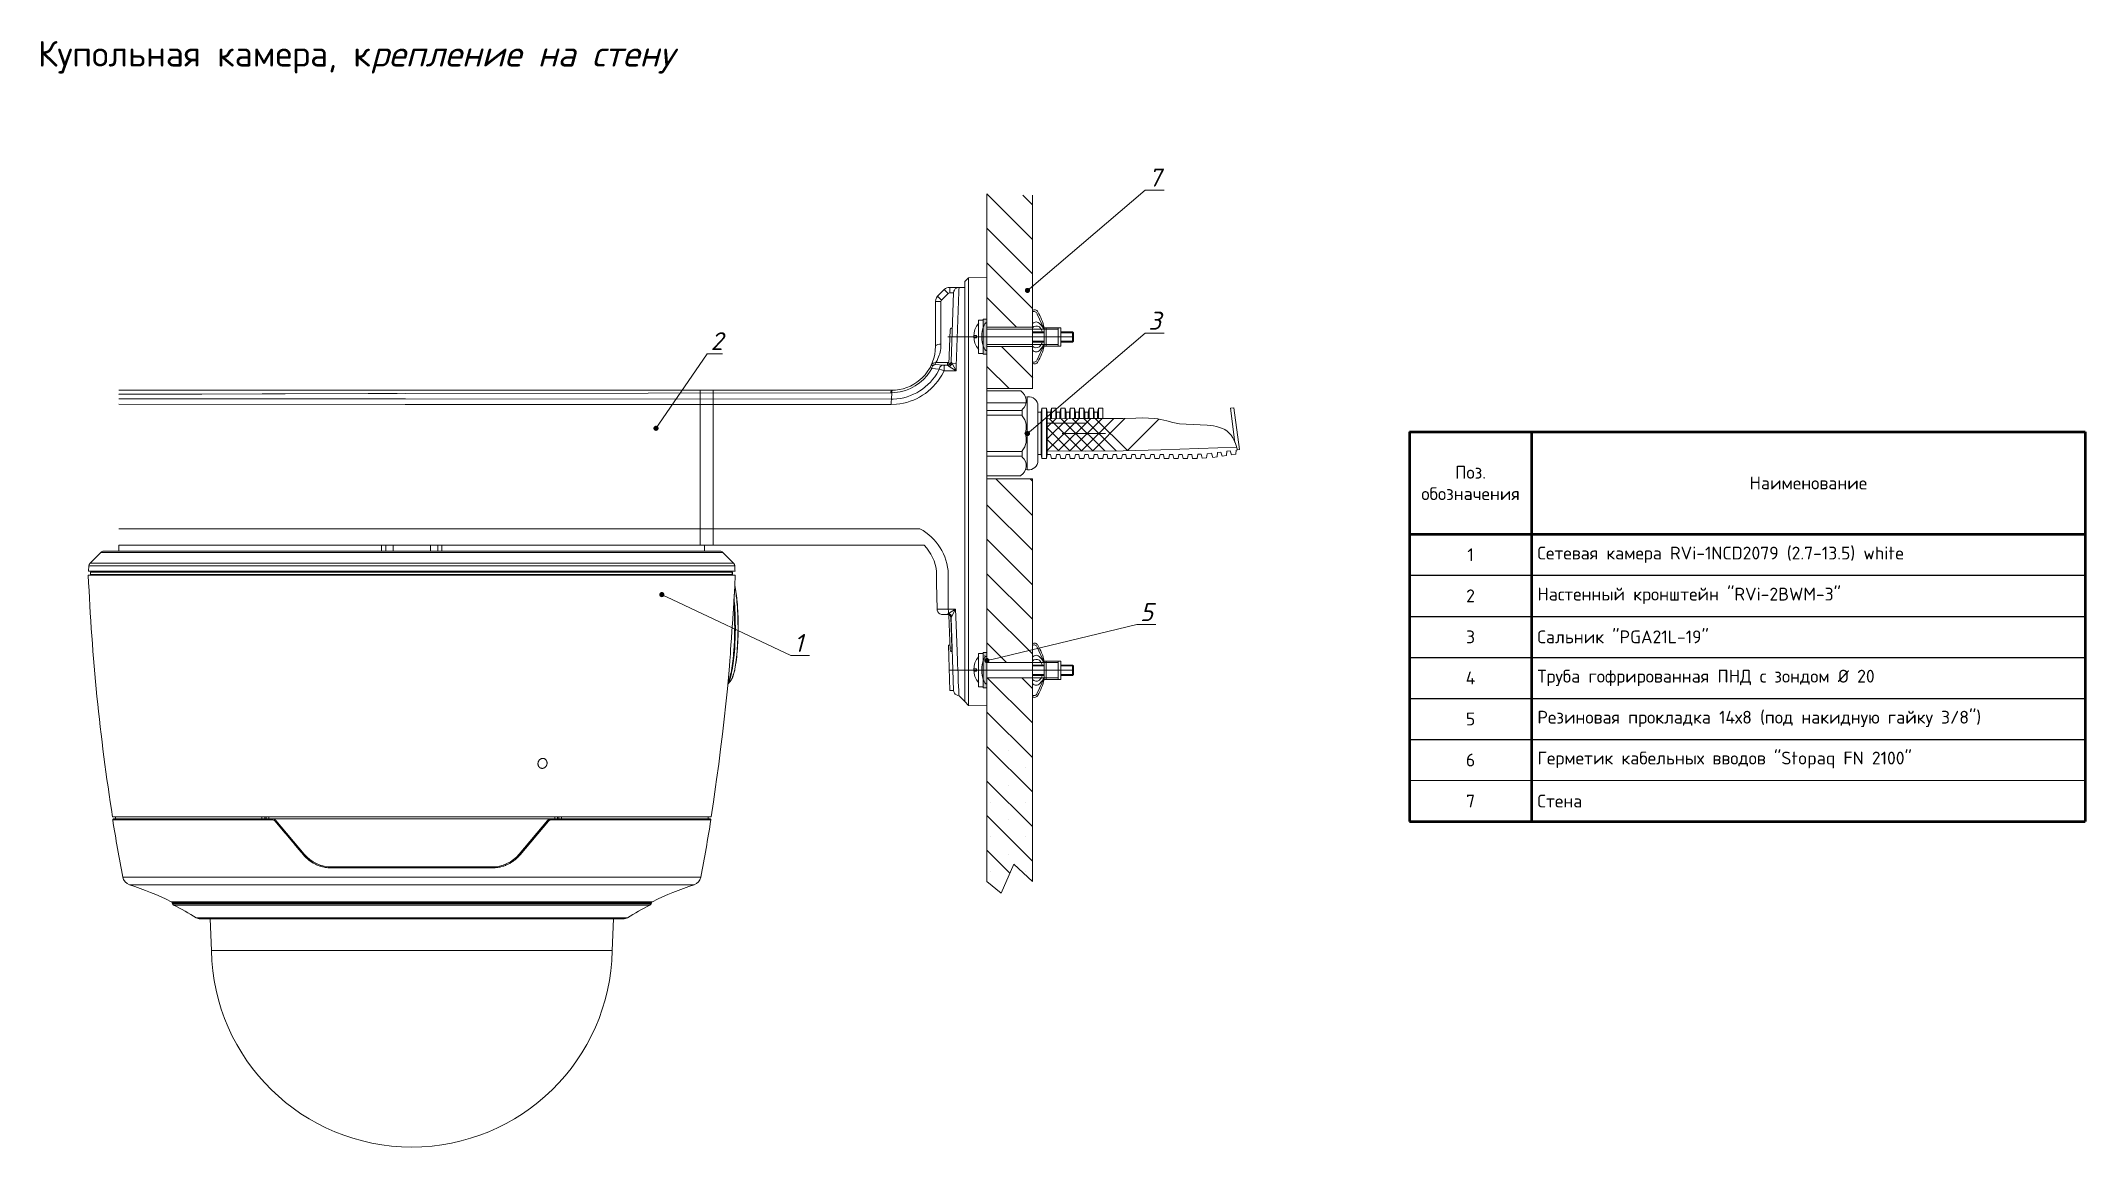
# Model space of a CAD drawing. Header units: millimetres. Extents: x -25459 to 1045457, y -66278 to 462905.
# Drawn here: x 946404 to 986267, y 9199 to 30764 of the extents above; entities that cross this region are included whole.
import ezdxf
from ezdxf import colors
from ezdxf.entities.mleader import LeaderData, LeaderLine
from ezdxf.math import Vec2, Vec3

# ---------------------------------------------------------------- set-up
doc = ezdxf.new("R2010")
doc.units = ezdxf.units.MM
doc.layers.add('PDF _Геометрия', color=7, linetype='Continuous')
doc.styles.add('ISOCPEUR', font='isocpeui.ttf', dxfattribs={"height": 250})
doc.styles.add('KOSTY_STYLE', font='isocpeur.ttf')

msp = doc.modelspace()

# ---------------------------------------------------------------- texts
at = {"insert": (955145.87, 30445.905), "char_height": 500, "width": 16291.56169, "attachment_point": 5, "style": 'KOSTY_STYLE', "bg_fill": 3, "box_fill_scale": 1, "bg_fill_color": 256, "bg_fill_transparency": 0}
msp.add_mtext('\\pxi-10.4;Купольная камера, к{\\fISOCPEUR|b0|i1|c204|p34;репление на стену}', dxfattribs=at)

# ---------------------------------------------------------------- blocks, each defined once
blk = doc.blocks.new('_DOT')
at = {"color": 0, "linetype": 'ByBlock', "lineweight": -2}
blk.add_line((-0.5, 0), (-1, 0), dxfattribs=at)
at = {"color": 0, "linetype": 'ByBlock', "const_width": 0.5}
blk.add_lwpolyline([(-0.25, 0, 1), (0.25, 0, 1)], format="xyb", close=True, dxfattribs=at)
blk = doc.blocks.new('*T40')
at = {"color": 0, "lineweight": 50, "ltscale": 100, "transparency": 16777216}
for p, q in [((0, 0), (13175, 0)), ((0, 0), (0, -7600)), ((2382, 0), (2382, -7600)), ((13175, 0), (13175, -7600)), ((0, -2000), (13175, -2000)), ((0, -7600), (13175, -7600))]:
    blk.add_line(p, q, dxfattribs=at)
at = {"color": 0, "ltscale": 100, "transparency": 16777216}
for p, q in [((0, -2800), (13175, -2800)), ((0, -3600), (13175, -3600)), ((0, -4400), (13175, -4400)), ((0, -5200), (13175, -5200)), ((0, -6000), (13175, -6000))]:
    blk.add_line(p, q, dxfattribs=at)
at = {"color": 0, "lineweight": 0, "ltscale": 100, "transparency": 16777216}
blk.add_line((0, -6800), (13175, -6800), dxfattribs=at)
at = {"color": 0, "ltscale": 100, "transparency": 16777216, "char_height": 250, "style": 'KOSTY_STYLE'}
for s, insert, width, attachment_point in [('Поз. обозначения', (1191, -1000), 2159.26, 5), ('Наименование', (7779, -1000), 10569.8, 5), ('1', (1191, -2400), 2159.26, 5), ('Сетевая камера RVi-1NCD2079 (2.7-13.5) white', (2494, -2400), 10569.8, 4), ('2', (1191, -3200), 2159.26, 5), ('Настенный кронштейн "RVi-2BWM-3"', (2494, -3200), 10569.8, 4), ('3', (1191, -4000), 2159.26, 5), ('Сальник "PGA21L-19"', (2494, -4000), 10569.8, 4), ('4', (1191, -4800), 2159.26, 5), ('Труба гофрированная ПНД с зондом Ø 20', (2494, -4800), 10569.8, 4), ('5', (1191, -5600), 2159.26, 5), ('\\A1;Резиновая прокладка 14х8 (под накидную гайку 3/8")', (2494, -5600), 10569.8, 4), ('6', (1191, -6400), 2159.26, 5), ('Герметик кабельных вводов "Stopaq FN 2100"', (2494, -6400), 10569.8, 4), ('7', (1191, -7200), 2159.26, 5), ('Стена', (2494, -7200), 10569.8, 4)]:
    blk.add_mtext(s, dxfattribs=dict(at, insert=insert, width=width, attachment_point=attachment_point))
blk = doc.blocks.new('RVi-2NCD4489 (2.8-12) white')
at = {"layer": 'PDF _Геометрия', "lineweight": 9}
for points in [[(-0.6363, 0), (0.6363, 0)], [(0.0563, 0), (0.0563, -0.013)], [(0.0656, 0), (0.0656, -0.013)], [(-0.6363, -0.013), (-0.6363, 0)], [(-0.0656, -0.013), (-0.0656, 0)], [(-0.0563, -0.013), (-0.0563, 0)], [(-0.0408, -0.013), (-0.0408, 0)], [(0.0408, -0.013), (0.0408, 0)], [(0.6363, -0.013), (0.6363, 0)], [(0.7016, -0.0445), (0.7016, -0.0442), (0.7016, -0.0438), (0.7015, -0.0435), (0.7014, -0.0432), (0.7014, -0.0431), (0.7013, -0.0428), (0.7013, -0.0425), (0.7011, -0.0421), (0.701, -0.0418), (0.7009, -0.0415), (0.7007, -0.0412), (0.7006, -0.0409), (0.7004, -0.0406), (0.7002, -0.0403), (0.7, -0.04), (0.7, -0.04), (0.6998, -0.0397), (0.6996, -0.0395), (0.6994, -0.0392), (0.6991, -0.039)], [(-0.6984, -0.0582), (0.6966, -0.0582)], [(-0.6984, -0.0582), (-0.6984, -0.0634)], [(-0.6984, -0.0634), (0.6966, -0.0634)], [(0.6965, -0.0582), (0.6965, -0.0634)], [(0.6966, -0.0634), (0.6966, -0.0582)], [(0.7018, -0.088), (0.7019, -0.0885), (0.7022, -0.0898), (0.7024, -0.091), (0.7025, -0.0918), (0.7028, -0.0931), (0.703, -0.0944), (0.7032, -0.0957), (0.7034, -0.0969), (0.7036, -0.0982), (0.7038, -0.0995), (0.704, -0.1008)], [(0.7043, -0.1007), (0.7042, -0.0998), (0.704, -0.0984), (0.7037, -0.097), (0.7037, -0.0965), (0.7034, -0.0951), (0.7032, -0.0938), (0.7029, -0.0924), (0.7027, -0.091), (0.7024, -0.0896), (0.7022, -0.0882), (0.7019, -0.0868)], [(0.7016, -0.1781), (0.7016, -0.1775), (0.7015, -0.1724), (0.7015, -0.1672), (0.7014, -0.162), (0.7013, -0.1568), (0.7011, -0.1516), (0.7009, -0.1465), (0.7006, -0.1413), (0.7003, -0.1362), (0.7, -0.1312), (0.6997, -0.1263)], [(0.7031, -0.1781), (0.7031, -0.1757), (0.703, -0.1697), (0.7029, -0.1638), (0.7028, -0.1578), (0.7026, -0.152), (0.7024, -0.1461), (0.7022, -0.1426), (0.7019, -0.1371), (0.7016, -0.1317), (0.7012, -0.1264), (0.7008, -0.1212), (0.7003, -0.1162)], [(0.704, -0.1008), (0.7046, -0.1052), (0.7052, -0.1099), (0.7057, -0.1148), (0.7061, -0.1179), (0.7066, -0.1233), (0.707, -0.1288), (0.7075, -0.1345), (0.7076, -0.1369), (0.708, -0.1429), (0.7083, -0.1491), (0.7085, -0.1553), (0.7086, -0.1572), (0.7087, -0.1636), (0.7088, -0.1701), (0.7089, -0.1766), (0.7089, -0.1781)], [(0.7093, -0.1781), (0.7093, -0.1765), (0.7092, -0.17), (0.7091, -0.1635), (0.709, -0.1572), (0.7089, -0.1551), (0.7087, -0.1489), (0.7083, -0.1428), (0.708, -0.1369), (0.7078, -0.1343), (0.7074, -0.1286), (0.7069, -0.1231), (0.7064, -0.1179), (0.7061, -0.1145), (0.7055, -0.1097), (0.7049, -0.1051), (0.7043, -0.1007)], [(0.6865, -0.3021), (0.692, -0.2959), (0.6928, -0.295), (0.6935, -0.294), (0.694, -0.2932), (0.6948, -0.2918), (0.6956, -0.2903), (0.6958, -0.2897), (0.6966, -0.2878), (0.6975, -0.2857), (0.6975, -0.2855), (0.6984, -0.283), (0.6991, -0.2805), (0.7, -0.2774), (0.7009, -0.274), (0.7017, -0.2703), (0.7021, -0.2685), (0.7029, -0.264), (0.7037, -0.2593), (0.7045, -0.2543), (0.7046, -0.2538), (0.7053, -0.2482), (0.706, -0.2423), (0.7066, -0.2369), (0.7072, -0.2303), (0.7077, -0.2234), (0.7081, -0.2183), (0.7085, -0.2108), (0.7088, -0.2032), (0.709, -0.1985), (0.7092, -0.1906), (0.7093, -0.1826), (0.7093, -0.1781)], [(0.6866, -0.3018), (0.6874, -0.3005), (0.6881, -0.299), (0.6883, -0.2987), (0.6891, -0.2969), (0.69, -0.2948), (0.69, -0.2948), (0.6909, -0.2924), (0.6916, -0.2901), (0.6925, -0.287), (0.6932, -0.2846), (0.6941, -0.2809), (0.695, -0.2769), (0.6958, -0.2726), (0.696, -0.2716), (0.6969, -0.2666), (0.6977, -0.2613), (0.6985, -0.2561), (0.6992, -0.2499), (0.7, -0.2435), (0.7005, -0.2385), (0.7011, -0.2313), (0.7016, -0.2239), (0.7019, -0.2193), (0.7023, -0.2113), (0.7026, -0.2032), (0.7028, -0.199), (0.703, -0.1905), (0.7031, -0.182), (0.7031, -0.1781)], [(0.6868, -0.2992), (0.6876, -0.2974), (0.6884, -0.2955), (0.6893, -0.2931), (0.6899, -0.2911), (0.6908, -0.2882), (0.6914, -0.2861), (0.6923, -0.2825), (0.6928, -0.2804), (0.6937, -0.2762), (0.6945, -0.2718), (0.6953, -0.2672), (0.6962, -0.2619), (0.697, -0.2562), (0.6975, -0.252), (0.6982, -0.2457), (0.6989, -0.239), (0.6992, -0.2351), (0.6998, -0.2278), (0.7003, -0.2203), (0.7005, -0.2169), (0.7009, -0.2088), (0.7012, -0.2007), (0.7014, -0.1925), (0.7015, -0.1841), (0.7016, -0.1781)], [(0.7089, -0.1781), (0.7089, -0.1827), (0.7088, -0.1907), (0.7086, -0.1987), (0.7084, -0.2035), (0.7081, -0.2112), (0.7077, -0.2186), (0.7073, -0.2238), (0.7068, -0.2307), (0.7062, -0.2374), (0.7056, -0.2428), (0.7049, -0.2488), (0.7041, -0.2544), (0.704, -0.255), (0.7033, -0.2601), (0.7025, -0.2648), (0.7016, -0.2692), (0.7011, -0.2718), (0.7002, -0.2755), (0.6996, -0.2781), (0.6987, -0.2812), (0.698, -0.2837), (0.6971, -0.2861), (0.6971, -0.2863), (0.6963, -0.2884), (0.6955, -0.2902), (0.6953, -0.2907), (0.6945, -0.2922), (0.6938, -0.2935), (0.6934, -0.2941), (0.6927, -0.2951), (0.692, -0.2959)], [(0.6902, -0.2628), (0.6902, -0.2626)], [(0.2742, -0.4739), (0.2742, -0.4735), (0.2743, -0.4731), (0.2743, -0.4727), (0.2744, -0.4723), (0.2745, -0.4719), (0.2746, -0.4716), (0.2747, -0.4711), (0.2748, -0.4708), (0.2749, -0.4704), (0.2751, -0.47), (0.2751, -0.4699), (0.2753, -0.4695), (0.2755, -0.4692), (0.2756, -0.4688), (0.2758, -0.4684), (0.276, -0.4681), (0.2763, -0.4678), (0.2765, -0.4674), (0.2767, -0.4671), (0.277, -0.4668), (0.2772, -0.4665), (0.2775, -0.4662), (0.2775, -0.4662), (0.2778, -0.466), (0.278, -0.4657), (0.2783, -0.4654), (0.2786, -0.4652), (0.2789, -0.465), (0.2792, -0.4648), (0.2795, -0.4646), (0.2798, -0.4644), (0.2802, -0.4642), (0.2805, -0.464), (0.2808, -0.4639), (0.2809, -0.4638), (0.2812, -0.4637), (0.2815, -0.4636), (0.2819, -0.4635), (0.2822, -0.4634), (0.2826, -0.4633), (0.2829, -0.4632), (0.2833, -0.4631), (0.2836, -0.4631), (0.284, -0.4631), (0.2843, -0.463), (0.2847, -0.463)], [(0.2834, -0.4847), (0.2831, -0.4847), (0.2828, -0.4847), (0.2824, -0.4847), (0.2821, -0.4846), (0.2817, -0.4846), (0.2817, -0.4846), (0.2813, -0.4845), (0.281, -0.4844), (0.2807, -0.4843), (0.2803, -0.4842), (0.28, -0.4841), (0.2797, -0.4839), (0.2794, -0.4838), (0.2791, -0.4836), (0.2788, -0.4834), (0.2785, -0.4832), (0.2782, -0.483), (0.2779, -0.4828), (0.2777, -0.4826), (0.2774, -0.4824), (0.2772, -0.4821), (0.2769, -0.4819), (0.2767, -0.4816), (0.2766, -0.4816), (0.2764, -0.4813), (0.2762, -0.481), (0.276, -0.4807), (0.2758, -0.4804), (0.2756, -0.4801), (0.2754, -0.4797), (0.2753, -0.4794), (0.2751, -0.4791), (0.2749, -0.4787), (0.2748, -0.4784), (0.2747, -0.478), (0.2746, -0.4777), (0.2745, -0.4773), (0.2744, -0.4769), (0.2743, -0.4765), (0.2743, -0.4761), (0.2742, -0.4758), (0.2742, -0.4754), (0.2742, -0.475), (0.2742, -0.4746), (0.2742, -0.4742), (0.2742, -0.4739)], [(0.2938, -0.4739), (0.2938, -0.4743), (0.2938, -0.4747), (0.2937, -0.4751), (0.2936, -0.4755), (0.2936, -0.4759), (0.2935, -0.4762), (0.2934, -0.4766), (0.2932, -0.477), (0.2931, -0.4774), (0.2931, -0.4775), (0.2929, -0.4779), (0.2928, -0.4782), (0.2926, -0.4786), (0.2924, -0.479), (0.2922, -0.4793), (0.292, -0.4797), (0.2918, -0.48), (0.2915, -0.4803), (0.2913, -0.4807), (0.2911, -0.481), (0.2908, -0.4813), (0.2906, -0.4816), (0.2903, -0.4818), (0.29, -0.4821), (0.2897, -0.4823), (0.2894, -0.4826), (0.2891, -0.4828), (0.2889, -0.483), (0.2885, -0.4832), (0.2882, -0.4834), (0.2879, -0.4836), (0.2876, -0.4838), (0.2873, -0.4839), (0.2872, -0.4839), (0.2869, -0.4841), (0.2865, -0.4842), (0.2862, -0.4843), (0.2858, -0.4844), (0.2855, -0.4845), (0.2851, -0.4846), (0.2848, -0.4846), (0.2844, -0.4847), (0.2841, -0.4847), (0.2838, -0.4847), (0.2834, -0.4847)], [(0.2847, -0.463), (0.285, -0.463), (0.2853, -0.4631), (0.2857, -0.4631), (0.286, -0.4631), (0.2864, -0.4632), (0.2867, -0.4633), (0.2868, -0.4633), (0.2871, -0.4634), (0.2874, -0.4635), (0.2878, -0.4636), (0.2881, -0.4637), (0.2884, -0.4639), (0.2887, -0.464), (0.289, -0.4642), (0.2893, -0.4643), (0.2896, -0.4645), (0.2899, -0.4647), (0.2901, -0.4649), (0.2904, -0.4652), (0.2906, -0.4654), (0.2909, -0.4656), (0.2911, -0.4659), (0.2912, -0.466), (0.2914, -0.4662), (0.2916, -0.4665), (0.2919, -0.4668), (0.292, -0.4671), (0.2923, -0.4674), (0.2924, -0.4677), (0.2926, -0.468), (0.2928, -0.4684), (0.2929, -0.4687), (0.2931, -0.4691), (0.2932, -0.4694), (0.2933, -0.4698), (0.2934, -0.4702), (0.2935, -0.4706), (0.2936, -0.471), (0.2937, -0.4714), (0.2938, -0.4717), (0.2938, -0.4719), (0.2938, -0.4723), (0.2938, -0.4727), (0.2939, -0.4731), (0.2939, -0.4735), (0.2938, -0.4739)], [(-0.6437, -0.5946), (-0.6437, -0.5903)], [(-0.3256, -0.5946), (-0.3256, -0.5903)], [(-0.3197, -0.5946), (-0.3197, -0.5903)], [(-0.3166, -0.5903), (-0.3166, -0.5946)], [(-0.3107, -0.5903), (-0.3107, -0.5946)], [(-0.2554, -0.6488), (-0.2454, -0.6607), (-0.2356, -0.6724), (-0.2972, -0.5991)], [(0.3107, -0.5903), (0.3107, -0.5946)], [(0.3166, -0.5903), (0.3166, -0.5946)], [(0.3197, -0.5903), (0.3197, -0.5946)], [(0.3256, -0.5903), (0.3256, -0.5946)], [(0.6437, -0.5946), (0.6437, -0.5903)], [(-0.628, -0.7209), (0.628, -0.7209)], [(0.4356, -0.8804), (0.438, -0.8117)]]:
    blk.add_lwpolyline(points, dxfattribs=at)
for points in [[(-0.7017, -0.0445), (0.7016, -0.0445, -0.000895), (0.7025, -0.0565), (-0.7026, -0.0565), (-0.7017, -0.0445, -0.180601), (-0.6992, -0.039)], [(0.6758, -0.0156, 0.198865), (0.6697, -0.013), (-0.6697, -0.013, 0.198865), (-0.6758, -0.0156), (-0.6992, -0.039), (0.6991, -0.039), (0.6984, -0.0382), (0.6972, -0.0371), (0.6954, -0.0352), (0.6935, -0.0334), (0.6917, -0.0315), (0.6898, -0.0297), (0.688, -0.0278), (0.6874, -0.0272), (0.6855, -0.0253), (0.6837, -0.0235), (0.6818, -0.0216), (0.68, -0.0198), (0.6758, -0.0156), (-0.6758, -0.0156)], [(0.6952, -0.0651, 0.01603), (0.6948, -0.0644, 0.00796), (0.6942, -0.0634, -0.007786), (0.6947, -0.0644)], [(-0.2951, -0.5977, 0.222095), (-0.3017, -0.5946), (-0.3018, -0.5946), (-0.3019, -0.5947), (-0.3019, -0.5947), (-0.302, -0.5947), (-0.3021, -0.5948), (-0.3021, -0.5949), (-0.3022, -0.595), (-0.3023, -0.5951), (-0.3023, -0.5952), (-0.3024, -0.5954), (-0.3025, -0.5956), (-0.3025, -0.5958), (-0.3025, -0.5959), (-0.3025, -0.5961), (-0.3025, -0.5963), (-0.3025, -0.5966), (-0.3025, -0.5967), (-0.6499, -0.5967, 0.008061), (-0.628, -0.7209)], [(-0.6495, -0.5952, -0.221148), (-0.6482, -0.5946), (0.6482, -0.5946, -0.464426), (0.6499, -0.5967)], [(-0.2759, -0.6245), (-0.2864, -0.6119), (-0.297, -0.5994, 0.024531), (-0.2976, -0.5987, 0.074091), (-0.2992, -0.5975, 0.103316), (-0.302, -0.5967)], [(-0.2336, -0.671, 0.22179), (-0.1737, -0.6989), (0.1737, -0.6989), (0.1738, -0.6989), (0.1738, -0.6989), (0.1739, -0.6989), (0.1739, -0.699), (0.174, -0.6991), (0.174, -0.6992), (0.174, -0.6993), (0.1741, -0.6994), (0.1741, -0.6995), (0.1741, -0.6997), (0.1742, -0.6999), (0.1742, -0.7002), (0.1742, -0.7004), (0.1742, -0.7006), (0.1742, -0.7008), (0.1742, -0.7009), (-0.1742, -0.701, -0.004333), (-0.1766, -0.7009), (-0.1786, -0.7008), (-0.1805, -0.7007), (-0.1825, -0.7005), (-0.1845, -0.7003), (-0.1865, -0.7), (-0.1885, -0.6997), (-0.1901, -0.6994), (-0.192, -0.6989), (-0.194, -0.6985), (-0.1959, -0.698), (-0.1978, -0.6974), (-0.1997, -0.6968), (-0.2016, -0.6961), (-0.2035, -0.6954), (-0.2053, -0.6947), (-0.2071, -0.6939), (-0.2089, -0.6931), (-0.2107, -0.6922), (-0.2124, -0.6913), (-0.2142, -0.6903), (-0.2159, -0.6893), (-0.2176, -0.6882), (-0.2193, -0.6871), (-0.2209, -0.686), (-0.2225, -0.6848), (-0.2227, -0.6846), (-0.2243, -0.6834), (-0.2258, -0.6821), (-0.2273, -0.6808), (-0.2288, -0.6795), (-0.2303, -0.6781), (-0.2317, -0.6767), (-0.233, -0.6753, -0.01329), (-0.2356, -0.6724), (-0.2355, -0.6723), (-0.2353, -0.6721), (-0.2352, -0.672), (-0.235, -0.6718), (-0.2349, -0.6718), (-0.2347, -0.6716), (-0.2345, -0.6715), (-0.2343, -0.6713), (-0.2342, -0.6712), (-0.234, -0.6711), (-0.2339, -0.671), (-0.2338, -0.671), (-0.2338, -0.671), (-0.2337, -0.6709), (-0.2337, -0.6709), (-0.2337, -0.6709), (-0.2336, -0.671), (-0.2336, -0.671), (-0.2951, -0.5977), (-0.2951, -0.5977), (-0.2951, -0.5977), (-0.2952, -0.5977), (-0.2952, -0.5977), (-0.2953, -0.5977), (-0.2953, -0.5978), (-0.2955, -0.5978), (-0.2955, -0.5979), (-0.2957, -0.598), (-0.2959, -0.5981), (-0.2961, -0.5982), (-0.2963, -0.5984), (-0.2965, -0.5985), (-0.2965, -0.5986), (-0.2968, -0.5987), (-0.297, -0.5989), (-0.2971, -0.5991), (-0.2972, -0.5991)], [(0.2356, -0.6724), (0.2972, -0.5991), (0.2971, -0.5991), (0.2969, -0.5989), (0.2968, -0.5987), (0.2965, -0.5986), (0.2965, -0.5985), (0.2963, -0.5984), (0.2961, -0.5982), (0.2959, -0.5981), (0.2957, -0.598), (0.2955, -0.5979), (0.2955, -0.5978), (0.2953, -0.5978), (0.2953, -0.5977), (0.2952, -0.5977), (0.2952, -0.5977), (0.2951, -0.5977), (0.2951, -0.5977), (0.2951, -0.5977), (0.2336, -0.671, -0.221723), (0.1737, -0.6989)], [(0.2951, -0.5977, -0.222095), (0.3017, -0.5946), (0.3018, -0.5946), (0.3019, -0.5947), (0.3019, -0.5947), (0.302, -0.5947), (0.3021, -0.5948), (0.3021, -0.5949), (0.3022, -0.595), (0.3023, -0.5951), (0.3023, -0.5952), (0.3024, -0.5954), (0.3025, -0.5956), (0.3025, -0.5958), (0.3025, -0.5959), (0.3025, -0.5961), (0.3025, -0.5963), (0.3025, -0.5966), (0.3025, -0.5967), (0.3022, -0.5967), (0.3019, -0.5967), (0.3016, -0.5967), (0.3013, -0.5968), (0.3012, -0.5968), (0.3009, -0.5968), (0.3006, -0.5969), (0.3003, -0.597), (0.3, -0.5971), (0.2997, -0.5972), (0.2995, -0.5974), (0.2992, -0.5975, 0.074091), (0.2976, -0.5987, 0.024531), (0.2972, -0.5991)], [(0.628, -0.7209, 0.008046), (0.6499, -0.5967), (0.3025, -0.5967)], [(0.2336, -0.671), (0.2337, -0.671), (0.2337, -0.6709), (0.2337, -0.6709), (0.2337, -0.6709), (0.2338, -0.671), (0.2338, -0.671), (0.2339, -0.671), (0.234, -0.6711), (0.2342, -0.6712), (0.2343, -0.6713), (0.2345, -0.6715), (0.2347, -0.6716), (0.2349, -0.6718), (0.235, -0.6718), (0.2352, -0.672), (0.2353, -0.6721), (0.2355, -0.6723), (0.2356, -0.6724), (0.2343, -0.6739), (0.2329, -0.6754), (0.2315, -0.6769), (0.2301, -0.6783), (0.2286, -0.6797), (0.227, -0.6811), (0.2255, -0.6824), (0.2246, -0.6832), (0.223, -0.6844), (0.2213, -0.6857), (0.2196, -0.6868), (0.2179, -0.688), (0.2162, -0.6891), (0.2144, -0.6901), (0.2127, -0.6911), (0.2109, -0.6921), (0.2091, -0.693), (0.2073, -0.6938), (0.2054, -0.6946), (0.2035, -0.6954), (0.2016, -0.6961), (0.1997, -0.6968), (0.1977, -0.6974), (0.1957, -0.698), (0.1938, -0.6985), (0.1918, -0.699), (0.1897, -0.6994), (0.1892, -0.6995), (0.1872, -0.6999), (0.1852, -0.7002), (0.1831, -0.7004), (0.1811, -0.7006), (0.1791, -0.7008), (0.1771, -0.7009, -0.010971), (0.1742, -0.7009)], [(-0.5198, -0.7792), (0.5198, -0.7793), (0.5206, -0.7768), (-0.5206, -0.7768), (-0.5198, -0.7793, 0.198763), (-0.5177, -0.7817), (0.5176, -0.7817)], [(0.5198, -0.7792, -0.196383), (0.5176, -0.7817, 0.02049), (0.4684, -0.8093), (-0.4684, -0.8093, 0.138693), (-0.4593, -0.8118), (0.4593, -0.8118, 0.138693), (0.4684, -0.8092)], [(-0.438, -0.8117), (-0.4356, -0.8804), (0.4356, -0.8804, -0.980257), (-0.4356, -0.8804)]]:
    blk.add_lwpolyline(points, format="xyb", dxfattribs=at)
for points in [[(0.7012, -0.1012), (0.7011, -0.1019), (0.7011, -0.1026), (0.701, -0.1033), (0.701, -0.104), (0.701, -0.1047), (0.7009, -0.1055), (0.7009, -0.1062), (0.7009, -0.1066), (0.7008, -0.1073), (0.7008, -0.108), (0.7008, -0.1083), (0.6998, -0.1237), (0.6988, -0.1391), (0.6983, -0.1462), (0.6973, -0.1616), (0.6963, -0.177), (0.6956, -0.1866), (0.6946, -0.202), (0.6935, -0.2174), (0.6929, -0.2264), (0.6923, -0.2359), (0.6912, -0.2504), (0.6902, -0.2626), (0.6888, -0.279), (0.6857, -0.3119), (0.6824, -0.3447), (0.6789, -0.3775), (0.6751, -0.4104), (0.6711, -0.4431), (0.6669, -0.4759), (0.6624, -0.5086), (0.6601, -0.525), (0.6553, -0.5577), (0.6502, -0.5903), (-0.6502, -0.5903, -0.028731), (-0.7029, -0.0652), (0.7028, -0.0652, -0.002017)], [(0.6913, -0.0582, 0.083031), (0.6901, -0.0565, -0.088765)], [(0.6901, -0.0652, 0.07885), (0.6913, -0.0634, -0.079437)], [(0.5228, -0.7743), (-0.5228, -0.7743, 0.035219), (-0.6134, -0.7375), (0.6134, -0.7375, 0.035219)]]:
    blk.add_lwpolyline(points, format="xyb", close=True, dxfattribs=at)
for centre, radius, start, end in [((0.6596, -0.0399), 0.0287, 44.6077, 46.5497), ((-0.6872, -0.0608), 0.00649, 138.0455, 156.484), ((-0.6871, -0.0608), 0.00656, 203.36, 221.6991), ((-0.6067, -0.7168), 0.0217, 190.9058, 251.9352), ((0.6066, -0.7168), 0.0218, 288.1545, 348.9504), ((-0.5247, -0.7782), 0.00431, 18.2336, 64.0491), ((-0.8312, -1.4013), 0.6944, 58.4943, 63.1527), ((0.5248, -0.7782), 0.00436, 116.241, 161.4763)]:
    blk.add_arc(centre, radius, start, end, dxfattribs=at)
blk.add_ellipse((-0.171, -0.7096), major_axis=(-0.0027, 0.0107), ratio=0.156241, start_param=0.000458, end_param=0.591841, dxfattribs=at)
for points in [[(0.6911, -0.0644), (0.691, -0.0643), (0.691, -0.0641), (0.6909, -0.064)], [(0.6913, -0.0651), (0.6912, -0.0649), (0.6912, -0.0646), (0.6911, -0.0644)], [(0.695, -0.0649), (0.6949, -0.0648), (0.6948, -0.0646), (0.6947, -0.0644)], [(0.6951, -0.0651), (0.6951, -0.0651), (0.695, -0.065), (0.695, -0.0649)], [(-0.6495, -0.5952), (-0.6499, -0.5956), (-0.65, -0.5961), (-0.6499, -0.5967)], [(-0.302, -0.5967), (-0.3022, -0.5967), (-0.3023, -0.5966), (-0.3025, -0.5966)]]:
    blk.add_open_spline(points, degree=3, dxfattribs=at)

# ---------------------------------------------------------------- linework, layer by layer
at = {"lineweight": 5}
for p, q in [((963849.221, 24811.479), (963844.932, 24726.904)), ((964016.392, 24331.865), (963970.75, 24245.09)), ((964085.833, 24442.604), (964085.833, 24494.68)), ((962987.744, 23952.201), (947926.42, 23952.201)), ((963072.429, 23954.401), (962987.744, 23952.201)), ((947926.42, 23874.263), (953515.651, 23891.404)), ((947926.42, 23872.901), (952784.358, 23889.315)), ((953511.274, 23785.086), (947926.42, 23785.086)), ((953509.075, 23676.601), (947926.42, 23682.031)), ((962987.744, 23676.601), (953509.075, 23676.601)), ((963087.606, 23680.891), (962987.744, 23676.601)), ((964098.899, 20385.081), (964098.833, 20150.34))]:
    msp.add_line(p, q, dxfattribs=at)
at = {"color": 0, "lineweight": 0}
for p, q in [((959263.053, 23952.201), (959263.053, 20932.195)), ((959513.053, 23952.201), (959513.053, 20932.195)), ((961768.236, 21251.194), (947926.42, 21251.194)), ((961768.236, 21251.194), (963545.477, 21251.194)), ((963629.288, 20932.195), (947926.42, 20932.195)), ((963870.975, 20195.883), (963870.975, 20430.624)), ((964311.458, 17997.604), (964422.22, 17884.797))]:
    msp.add_line(p, q, dxfattribs=at)
at = {"lineweight": 13}
for p, q in [((964851.847, 17006.708), (965738.762, 16121.911)), ((965266.729, 16930.506), (965266.729, 16930.506)), ((965603.29, 16593.944), (965603.29, 16593.944)), ((964851.847, 16333.585), (965738.762, 15446.671)), ((965266.729, 16255.266), (965266.729, 16255.266)), ((964851.847, 15660.462), (965738.762, 14773.548)), ((964930.167, 15918.704), (964930.167, 15918.704)), ((965266.729, 15582.142), (965266.729, 15582.142)), ((965603.29, 15918.704), (965603.29, 15918.704)), ((964930.167, 15245.581), (964930.167, 15245.581)), ((965603.29, 15245.581), (965603.29, 15245.581)), ((964851.847, 14985.222), (965300.596, 14538.59)), ((965266.729, 14909.019), (965266.729, 14909.019)), ((965129.14, 14149.109), (964851.847, 14379.834)), ((964930.167, 14572.457), (964930.167, 14572.457)), ((965378.916, 14714.279), (965129.14, 14149.109)), ((965738.762, 14379.834), (965378.916, 14714.279)), ((965603.29, 14572.457), (965603.29, 14572.457))]:
    msp.add_line(p, q, dxfattribs=at)
for points in [[(964851.847, 27785.148), (965742.995, 26894.001)], [(964851.847, 27785.148), (964851.847, 25183.675)], [(965552.269, 27757.85), (965742.995, 27567.124)], [(965742.995, 23985.6), (965742.995, 27757.85)], [(964851.847, 27112.025), (965742.995, 26220.878)], [(964851.847, 26436.785), (965742.995, 25547.754)], [(964851.847, 25763.662), (965431.834, 25183.675)], [(964779.878, 24671.424), (964690.975, 24671.424), (964690.975, 25319.146), (964779.878, 25319.146)], [(965738.762, 25183.675), (964851.847, 25183.675)], [(966240.429, 25145.574), (964851.847, 25145.574)], [(965738.762, 24821.713), (965738.762, 25170.975)], [(965967.369, 25143.457), (965831.898, 25439.801)], [(966009.704, 25173.091), (966009.704, 24813.246)], [(966242.546, 25173.091), (966242.546, 24813.246)], [(964100.405, 24997.402), (964091.938, 24997.402)], [(964115.222, 24997.402), (964102.522, 24997.402)], [(964130.039, 24997.402), (964117.339, 24997.402)], [(964144.856, 24997.402), (964132.156, 24997.402)], [(964159.674, 24997.402), (964146.973, 24997.402)], [(964174.491, 24997.402), (964163.907, 24997.402)], [(964189.308, 24997.402), (964178.724, 24997.402)], [(964204.125, 24997.402), (964193.541, 24997.402)], [(964218.942, 24997.402), (964208.359, 24997.402)], [(964235.876, 24997.402), (964223.176, 24997.402)], [(964250.693, 24997.402), (964237.993, 24997.402)], [(964265.511, 24997.402), (964252.81, 24997.402)], [(964280.328, 24997.402), (964267.627, 24997.402)], [(964295.145, 24997.402), (964282.444, 24997.402)], [(964309.962, 24997.402), (964297.262, 24997.402)], [(964324.779, 24997.402), (964312.079, 24997.402)], [(964339.596, 24997.402), (964326.896, 24997.402)], [(964354.414, 24997.402), (964343.83, 24997.402)], [(964369.231, 24997.402), (964358.647, 24997.402)], [(964384.048, 24997.402), (964373.464, 24997.402)], [(964398.865, 24997.402), (964388.281, 24997.402)], [(964415.799, 24997.402), (964403.099, 24997.402)], [(964430.616, 24997.402), (964417.916, 24997.402)], [(964445.433, 24997.402), (964432.733, 24997.402)], [(964460.251, 24997.402), (964447.55, 24997.402)], [(964475.068, 24997.402), (964462.367, 24997.402)], [(964489.885, 24997.402), (964477.185, 24997.402)], [(964504.702, 24997.402), (964492.002, 24997.402)], [(964519.519, 24997.402), (964508.936, 24997.402)], [(964534.336, 24997.402), (964523.753, 24997.402)], [(964549.154, 24997.402), (964538.57, 24997.402)], [(964563.971, 24997.402), (964553.387, 24997.402)], [(964580.905, 24997.402), (964568.204, 24997.402)], [(964595.722, 24997.402), (964583.022, 24997.402)], [(964595.722, 24976.235), (964648.64, 24976.235), (964648.64, 25018.569), (964595.722, 25018.569)], [(964610.539, 24997.402), (964597.839, 24997.402)], [(964625.356, 24997.402), (964612.656, 24997.402)], [(964640.173, 24997.402), (964627.473, 24997.402)], [(964654.991, 24997.402), (964642.29, 24997.402)], [(964669.808, 24997.402), (964657.107, 24997.402)], [(964684.625, 24997.402), (964671.925, 24997.402)], [(964699.442, 24997.402), (964688.859, 24997.402)], [(964714.259, 24997.402), (964703.676, 24997.402)], [(964729.077, 24997.402), (964718.493, 24997.402)], [(964743.894, 24997.402), (964733.31, 24997.402)], [(964760.828, 24997.402), (964748.127, 24997.402)], [(964775.645, 24997.402), (964762.944, 24997.402)], [(964790.462, 24997.402), (964777.762, 24997.402)], [(964805.279, 24997.402), (964792.579, 24997.402)], [(964820.096, 24997.402), (964807.396, 24997.402)], [(964834.914, 24997.402), (964822.213, 24997.402)], [(964849.731, 24997.402), (964837.03, 24997.402)], [(964864.548, 24997.402), (964851.847, 24997.402)], [(966240.429, 24847.113), (964851.847, 24847.113)], [(965738.762, 24809.012), (964851.847, 24809.012)], [(964879.365, 24997.402), (964868.781, 24997.402)], [(964894.182, 24997.402), (964883.599, 24997.402)], [(964908.999, 24997.402), (964898.416, 24997.402)], [(964925.933, 24997.402), (964913.233, 24997.402)], [(964940.751, 24997.402), (964928.05, 24997.402)], [(964955.568, 24997.402), (964942.867, 24997.402)], [(964970.385, 24997.402), (964959.801, 24997.402)], [(964985.202, 24997.402), (964974.618, 24997.402)], [(965000.019, 24997.402), (964989.436, 24997.402)], [(965016.953, 24997.402), (965004.253, 24997.402)], [(965031.77, 24997.402), (965019.07, 24997.402)], [(965046.588, 24997.402), (965033.887, 24997.402)], [(965061.405, 24997.402), (965048.704, 24997.402)], [(965076.222, 24997.402), (965063.521, 24997.402)], [(965091.039, 24997.402), (965078.339, 24997.402)], [(965105.856, 24997.402), (965093.156, 24997.402)], [(965120.673, 24997.402), (965107.973, 24997.402)], [(965135.491, 24997.402), (965124.907, 24997.402)], [(965133.374, 24809.012), (965745.112, 24197.274)], [(965150.308, 24997.402), (965139.724, 24997.402)], [(965165.125, 24997.402), (965154.541, 24997.402)], [(965179.942, 24997.402), (965169.358, 24997.402)], [(965196.876, 24997.402), (965184.176, 24997.402)], [(965211.693, 24997.402), (965198.993, 24997.402)], [(965226.51, 24997.402), (965213.81, 24997.402)], [(965241.328, 24997.402), (965228.627, 24997.402)], [(965256.145, 24997.402), (965243.444, 24997.402)], [(965270.962, 24997.402), (965258.262, 24997.402)], [(965285.779, 24997.402), (965273.079, 24997.402)], [(965300.596, 24997.402), (965287.896, 24997.402)], [(965315.414, 24997.402), (965304.83, 24997.402)], [(965330.231, 24997.402), (965319.647, 24997.402)], [(965345.048, 24997.402), (965334.464, 24997.402)], [(965361.982, 24997.402), (965349.281, 24997.402)], [(965376.799, 24997.402), (965364.099, 24997.402)], [(965391.616, 24997.402), (965378.916, 24997.402)], [(965406.433, 24997.402), (965393.733, 24997.402)], [(965421.251, 24997.402), (965408.55, 24997.402)], [(965436.068, 24997.402), (965423.367, 24997.402)], [(965450.885, 24997.402), (965438.184, 24997.402)], [(965465.702, 24997.402), (965453.002, 24997.402)], [(965480.519, 24997.402), (965469.936, 24997.402)], [(965495.336, 24997.402), (965484.753, 24997.402)], [(965510.154, 24997.402), (965499.57, 24997.402)], [(965524.971, 24997.402), (965514.387, 24997.402)], [(965541.905, 24997.402), (965529.204, 24997.402)], [(965556.722, 24997.402), (965544.021, 24997.402)], [(965571.539, 24997.402), (965558.839, 24997.402)], [(965586.356, 24997.402), (965573.656, 24997.402)], [(965601.173, 24997.402), (965588.473, 24997.402)], [(965615.991, 24997.402), (965603.29, 24997.402)], [(965630.808, 24997.402), (965618.107, 24997.402)], [(965645.625, 24997.402), (965632.925, 24997.402)], [(965660.442, 24997.402), (965649.858, 24997.402)], [(965675.259, 24997.402), (965664.676, 24997.402)], [(965690.077, 24997.402), (965679.493, 24997.402)], [(965707.01, 24997.402), (965694.31, 24997.402)], [(965721.828, 24997.402), (965709.127, 24997.402)], [(965736.645, 24997.402), (965723.944, 24997.402)], [(965738.762, 25092.655), (965967.369, 25092.655)], [(965738.762, 25075.721), (965967.369, 25075.721)], [(965751.462, 24997.402), (965738.762, 24997.402)], [(965738.762, 24908.499), (965967.369, 24908.499)], [(965738.762, 24889.448), (965967.369, 24889.448)], [(965766.279, 24997.402), (965753.579, 24997.402)], [(965781.096, 24997.402), (965768.396, 24997.402)], [(965795.914, 24997.402), (965783.213, 24997.402)], [(965810.731, 24997.402), (965798.03, 24997.402)], [(965825.548, 24997.402), (965814.964, 24997.402)], [(965840.365, 24997.402), (965829.781, 24997.402)], [(965831.898, 24544.42), (965967.369, 24842.88)], [(965855.182, 24997.402), (965844.599, 24997.402)], [(965869.999, 24997.402), (965859.416, 24997.402)], [(965886.933, 24997.402), (965874.233, 24997.402)], [(965901.751, 24997.402), (965889.05, 24997.402)], [(965916.568, 24997.402), (965903.867, 24997.402)], [(965931.385, 24997.402), (965918.684, 24997.402)], [(965946.202, 24997.402), (965933.502, 24997.402)], [(965961.019, 24997.402), (965948.319, 24997.402)], [(965975.836, 24997.402), (965963.136, 24997.402)], [(965990.654, 24997.402), (965977.953, 24997.402)], [(966005.471, 24997.402), (965994.887, 24997.402)], [(966020.288, 24997.402), (966009.704, 24997.402)], [(966035.105, 24997.402), (966024.521, 24997.402)], [(966052.039, 24997.402), (966039.339, 24997.402)], [(966066.856, 24997.402), (966054.156, 24997.402)], [(966081.673, 24997.402), (966068.973, 24997.402)], [(966096.491, 24997.402), (966083.79, 24997.402)], [(966111.308, 24997.402), (966098.607, 24997.402)], [(966126.125, 24997.402), (966113.425, 24997.402)], [(966140.942, 24997.402), (966128.242, 24997.402)], [(966155.759, 24997.402), (966143.059, 24997.402)], [(966170.577, 24997.402), (966159.993, 24997.402)], [(966185.394, 24997.402), (966174.81, 24997.402)], [(966200.211, 24997.402), (966189.627, 24997.402)], [(966215.028, 24997.402), (966204.444, 24997.402)], [(966231.962, 24997.402), (966219.262, 24997.402)], [(966246.779, 24997.402), (966234.079, 24997.402)], [(966261.596, 24997.402), (966248.896, 24997.402)], [(966276.414, 24997.402), (966263.713, 24997.402)], [(966291.231, 24997.402), (966278.53, 24997.402)], [(966291.231, 25092.655), (966519.839, 25092.655)], [(966291.231, 25075.721), (966519.839, 25075.721)], [(966291.231, 24908.499), (966519.839, 24908.499)], [(966291.231, 24889.448), (966519.839, 24889.448)], [(966306.048, 24997.402), (966293.347, 24997.402)], [(966320.865, 24997.402), (966308.165, 24997.402)], [(966335.682, 24997.402), (966322.982, 24997.402)], [(966350.499, 24997.402), (966339.916, 24997.402)], [(966365.317, 24997.402), (966354.733, 24997.402)], [(966380.134, 24997.402), (966369.55, 24997.402)], [(966394.951, 24997.402), (966384.367, 24997.402)], [(966411.885, 24997.402), (966399.184, 24997.402)], [(966426.702, 24997.402), (966414.002, 24997.402)], [(966441.519, 24997.402), (966428.819, 24997.402)], [(966456.336, 24997.402), (966443.636, 24997.402)], [(966471.154, 24997.402), (966458.453, 24997.402)], [(966485.971, 24997.402), (966473.27, 24997.402)], [(966500.788, 24997.402), (966488.088, 24997.402)], [(966515.605, 24997.402), (966505.021, 24997.402)], [(966530.422, 24997.402), (966519.839, 24997.402)], [(966541.006, 24997.402), (966534.656, 24997.402)], [(964856.081, 24413.182), (965283.662, 23985.6)], [(965749.345, 23985.6), (964858.198, 23985.6)], [(965605.407, 23708.307), (964851.847, 23708.307)], [(964851.847, 23560.135), (965539.788, 23560.135)], [(965637.158, 23826.845), (965637.158, 22402.279)], [(965844.599, 23685.023), (965844.599, 22541.984)], [(966011.821, 22620.303), (965925.035, 22620.303), (965910.217, 22700.739), (965910.217, 23526.268), (965844.599, 23526.268)], [(965910.217, 23526.268), (965925.035, 23606.704), (966011.821, 23606.704)], [(965925.035, 23606.704), (965925.035, 22620.303)], [(966026.638, 22700.739), (966026.638, 23526.268), (966011.821, 23606.704), (966011.821, 22620.303), (966026.638, 22700.739), (966092.257, 22700.739), (966109.191, 22620.303), (966193.861, 22620.303), (966210.795, 22700.739), (966276.414, 22700.739), (966293.347, 22620.303), (966378.017, 22620.303), (966394.951, 22700.739), (966460.57, 22700.739), (966475.387, 22620.303), (966562.173, 22620.303), (966576.991, 22700.739), (966642.61, 22700.739), (966659.543, 22620.303), (966744.213, 22620.303), (966761.147, 22700.739), (966826.766, 22700.739), (966843.7, 22620.303), (966928.369, 22620.303), (966945.303, 22700.739), (967010.922, 22700.739), (967025.739, 22620.303), (967112.526, 22620.303), (967127.343, 22700.739), (967195.079, 22700.739), (967209.896, 22620.303), (967294.565, 22620.303), (967311.499, 22700.739), (967377.118, 22700.739), (967394.052, 22620.303), (967478.722, 22620.303), (967495.656, 22700.739), (967561.275, 22700.739), (967576.092, 22620.303), (967662.878, 22620.303), (967677.695, 22700.739), (967745.431, 22700.739), (967760.248, 22620.303), (967847.035, 22620.303), (967861.852, 22700.739), (967927.471, 22700.739), (967944.405, 22620.303), (968029.074, 22620.303), (968046.008, 22700.739), (968111.627, 22700.739), (968126.444, 22620.303), (968213.231, 22620.303), (968228.048, 22700.739), (968295.783, 22700.739), (968310.601, 22620.303), (968397.387, 22620.303), (968412.204, 22700.739), (968477.823, 22700.739), (968494.757, 22620.303), (968579.427, 22620.303), (968596.361, 22700.739), (968661.98, 22700.739), (968676.797, 22620.303), (968763.583, 22620.303), (968778.4, 22700.739), (968846.136, 22700.739), (968863.07, 22622.42), (968949.856, 22624.536), (968962.557, 22704.973), (969028.176, 22709.206), (969049.343, 22628.77), (969136.129, 22635.12), (969146.713, 22715.556), (969229.266, 22724.023), (969254.667, 22645.704), (969339.336, 22658.404), (969345.687, 22738.84), (969411.305, 22747.307), (969436.706, 22671.105), (969521.376, 22681.688), (969527.726, 22764.241), (969593.345, 22772.708), (969618.746, 22694.389), (969703.416, 22707.089), (969709.766, 22787.525), (969741.517, 22791.759)], [(966026.638, 23399.263), (966519.839, 23403.497), (967013.039, 23403.497), (967258.581, 23401.38), (967504.123, 23403.497), (967753.898, 23409.847), (967878.786, 23414.08), (968001.557, 23411.964), (968124.328, 23401.38), (968183.596, 23395.03), (968242.865, 23384.446), (968361.402, 23356.928), (968479.94, 23327.294), (968541.325, 23312.477), (968604.828, 23301.893), (968736.065, 23289.193), (968873.654, 23282.843), (969009.125, 23278.609), (969144.596, 23272.259), (969208.098, 23265.909), (969271.601, 23257.442), (969330.869, 23246.858), (969388.021, 23229.924), (969443.057, 23210.873), (969491.742, 23187.589), (969538.31, 23155.838), (969578.528, 23119.854), (969597.579, 23098.686), (969614.513, 23077.519), (969646.264, 23028.834), (969673.781, 22973.798), (969697.065, 22914.53), (969741.517, 22791.759), (969775.385, 22795.992), (969665.314, 23613.054), (969599.695, 23604.587), (969688.598, 22937.814)], [(966092.257, 23405.613), (966092.257, 23526.268), (966026.638, 23526.268)], [(966092.257, 23526.268), (966109.191, 23606.704), (966193.861, 23606.704)], [(966109.191, 23606.704), (966109.191, 23405.613)], [(966210.795, 23526.268), (966193.861, 23606.704), (966193.861, 23403.497)], [(966276.414, 23401.38), (966276.414, 23526.268), (966210.795, 23526.268), (966210.795, 23399.263)], [(966276.414, 23526.268), (966293.347, 23606.704), (966378.017, 23606.704), (966378.017, 23403.497)], [(966293.347, 23606.704), (966293.347, 23401.38)], [(966394.951, 23526.268), (966378.017, 23606.704)], [(966460.57, 23405.613), (966460.57, 23526.268), (966394.951, 23526.268), (966394.951, 23405.613)], [(966460.57, 23526.268), (966475.387, 23606.704), (966562.173, 23606.704)], [(966475.387, 23606.704), (966475.387, 23405.613)], [(966576.991, 23526.268), (966562.173, 23606.704), (966562.173, 23403.497)], [(966642.61, 23401.38), (966642.61, 23526.268), (966576.991, 23526.268), (966576.991, 23399.263)], [(966642.61, 23526.268), (966659.543, 23606.704), (966744.213, 23606.704), (966744.213, 23403.497)], [(966659.543, 23606.704), (966659.543, 23401.38)], [(966761.147, 23526.268), (966744.213, 23606.704)], [(966826.766, 23405.613), (966826.766, 23526.268), (966761.147, 23526.268), (966761.147, 23405.613)], [(966826.766, 23526.268), (966843.7, 23606.704), (966928.369, 23606.704)], [(966843.7, 23606.704), (966843.7, 23405.613)], [(966945.303, 23526.268), (966928.369, 23606.704), (966928.369, 23403.497)], [(967010.922, 23401.38), (967010.922, 23526.268), (966945.303, 23526.268), (966945.303, 23399.263)], [(967010.922, 23526.268), (967025.739, 23606.704), (967112.526, 23606.704), (967112.526, 23403.497)], [(967025.739, 23606.704), (967025.739, 23401.38)], [(964851.847, 23469.116), (965539.788, 23469.116)], [(966644.726, 23399.263), (966026.638, 22781.175)], [(966420.352, 23399.263), (966026.638, 23005.55)], [(966195.977, 23399.263), (966026.638, 23232.041)], [(966780.198, 23312.477), (966026.638, 23312.477)], [(966026.638, 23219.34), (966477.504, 22768.475)], [(966073.206, 23399.263), (966701.878, 22768.475)], [(966869.101, 23399.263), (966240.429, 22770.591)], [(966297.581, 23399.263), (966926.253, 22768.475)], [(967093.475, 23399.263), (966462.687, 22768.475)], [(966521.955, 23399.263), (967150.627, 22770.591)], [(967317.85, 23399.263), (966687.061, 22768.475)], [(966746.33, 23399.263), (967372.885, 22772.708)], [(967544.341, 23401.38), (966913.552, 22768.475)], [(968206.88, 23390.796), (967593.026, 22776.942), (966970.704, 23399.263)], [(964851.847, 22757.891), (965539.788, 22757.891)], [(965539.788, 22649.937), (965539.788, 22772.708)], [(966026.638, 22994.966), (966253.129, 22770.591)], [(966026.638, 22770.591), (966767.497, 22768.475), (967506.239, 22774.825), (968244.982, 22789.642), (968983.724, 22815.043), (969722.466, 22846.794)], [(967167.561, 23113.503), (966316.632, 23113.503)], [(964851.847, 22666.871), (965539.788, 22666.871)], [(965844.599, 22700.739), (965910.217, 22700.739)], [(965025.42, 22224.473), (965738.762, 21509.014)], [(965698.543, 22224.473), (965738.762, 22184.254)], [(964851.847, 21722.805), (965738.762, 20835.891)], [(964851.847, 21049.682), (965738.762, 20162.768)], [(964851.847, 20376.558), (965738.762, 19489.644)], [(964851.847, 20370.208), (964851.847, 20020.946)], [(965738.762, 20020.946), (965738.762, 20370.208)], [(964851.847, 19701.318), (965738.762, 18816.521)], [(964779.878, 18172.548), (964690.975, 18172.548), (964690.975, 18820.27), (964779.878, 18820.27)], [(964851.847, 19028.195), (965233.345, 18646.698)], [(965967.369, 18644.581), (965831.898, 18943.041)], [(964140.623, 18498.526), (964127.922, 18498.526)], [(964155.44, 18498.526), (964142.74, 18498.526)], [(964170.257, 18498.526), (964157.557, 18498.526)], [(964185.074, 18498.526), (964172.374, 18498.526)], [(964199.892, 18498.526), (964189.308, 18498.526)], [(964214.709, 18498.526), (964204.125, 18498.526)], [(964229.526, 18498.526), (964218.942, 18498.526)], [(964244.343, 18498.526), (964233.759, 18498.526)], [(964261.277, 18498.526), (964248.577, 18498.526)], [(964276.094, 18498.526), (964263.394, 18498.526)], [(964290.911, 18498.526), (964278.211, 18498.526)], [(964305.729, 18498.526), (964293.028, 18498.526)], [(964320.546, 18498.526), (964307.845, 18498.526)], [(964335.363, 18498.526), (964322.662, 18498.526)], [(964350.18, 18498.526), (964337.48, 18498.526)], [(964364.997, 18498.526), (964354.414, 18498.526)], [(964379.814, 18498.526), (964369.231, 18498.526)], [(964394.632, 18498.526), (964384.048, 18498.526)], [(964409.449, 18498.526), (964398.865, 18498.526)], [(964426.383, 18498.526), (964413.682, 18498.526)], [(964441.2, 18498.526), (964428.499, 18498.526)], [(964456.017, 18498.526), (964443.317, 18498.526)], [(964470.834, 18498.526), (964458.134, 18498.526)], [(964485.651, 18498.526), (964472.951, 18498.526)], [(964500.469, 18498.526), (964487.768, 18498.526)], [(964515.286, 18498.526), (964502.585, 18498.526)], [(964530.103, 18498.526), (964517.403, 18498.526)], [(964544.92, 18498.526), (964534.336, 18498.526)], [(964559.737, 18498.526), (964549.154, 18498.526)], [(964574.555, 18498.526), (964563.971, 18498.526)], [(964589.372, 18498.526), (964578.788, 18498.526)], [(964606.306, 18498.526), (964593.605, 18498.526)], [(964595.722, 18477.359), (964648.64, 18477.359), (964648.64, 18519.693), (964595.722, 18519.693)], [(964621.123, 18498.526), (964608.422, 18498.526)], [(964635.94, 18498.526), (964623.24, 18498.526)], [(964650.757, 18498.526), (964638.057, 18498.526)], [(964665.574, 18498.526), (964652.874, 18498.526)], [(964680.392, 18498.526), (964667.691, 18498.526)], [(964695.209, 18498.526), (964682.508, 18498.526)], [(964710.026, 18498.526), (964699.442, 18498.526)], [(964724.843, 18498.526), (964714.259, 18498.526)], [(964739.66, 18498.526), (964729.077, 18498.526)], [(964754.477, 18498.526), (964743.894, 18498.526)], [(964771.411, 18498.526), (964758.711, 18498.526)], [(964786.229, 18498.526), (964773.528, 18498.526)], [(964801.046, 18498.526), (964788.345, 18498.526)], [(964815.863, 18498.526), (964803.162, 18498.526)], [(964830.68, 18498.526), (964817.98, 18498.526)], [(964845.497, 18498.526), (964832.797, 18498.526)], [(964860.314, 18498.526), (964847.614, 18498.526)], [(966240.429, 18646.698), (964851.847, 18646.698)], [(964851.847, 18355.072), (965738.762, 17468.158)], [(966240.429, 18348.237), (964851.847, 18348.237)], [(964875.132, 18498.526), (964862.431, 18498.526)], [(964889.949, 18498.526), (964879.365, 18498.526)], [(964904.766, 18498.526), (964894.182, 18498.526)], [(964919.583, 18498.526), (964908.999, 18498.526)], [(964934.4, 18498.526), (964923.817, 18498.526)], [(964951.334, 18498.526), (964938.634, 18498.526)], [(964966.151, 18498.526), (964953.451, 18498.526)], [(964980.969, 18498.526), (964970.385, 18498.526)], [(964995.786, 18498.526), (964985.202, 18498.526)], [(965010.603, 18498.526), (965000.019, 18498.526)], [(965025.42, 18498.526), (965014.836, 18498.526)], [(965042.354, 18498.526), (965029.654, 18498.526)], [(965057.171, 18498.526), (965044.471, 18498.526)], [(965071.988, 18498.526), (965059.288, 18498.526)], [(965086.806, 18498.526), (965074.105, 18498.526)], [(965101.623, 18498.526), (965088.922, 18498.526)], [(965116.44, 18498.526), (965103.74, 18498.526)], [(965131.257, 18498.526), (965118.557, 18498.526)], [(965146.074, 18498.526), (965135.491, 18498.526)], [(965160.892, 18498.526), (965150.308, 18498.526)], [(965175.709, 18498.526), (965165.125, 18498.526)], [(965190.526, 18498.526), (965179.942, 18498.526)], [(965207.46, 18498.526), (965194.759, 18498.526)], [(965222.277, 18498.526), (965209.577, 18498.526)], [(965237.094, 18498.526), (965224.394, 18498.526)], [(965251.911, 18498.526), (965239.211, 18498.526)], [(965266.729, 18498.526), (965254.028, 18498.526)], [(965281.546, 18498.526), (965268.845, 18498.526)], [(965296.363, 18498.526), (965283.662, 18498.526)], [(965311.18, 18498.526), (965298.48, 18498.526)], [(965325.997, 18498.526), (965315.414, 18498.526)], [(965340.814, 18498.526), (965330.231, 18498.526)], [(965355.632, 18498.526), (965345.048, 18498.526)], [(965370.449, 18498.526), (965359.865, 18498.526)], [(965387.383, 18498.526), (965374.682, 18498.526)], [(965402.2, 18498.526), (965389.499, 18498.526)], [(965417.017, 18498.526), (965404.317, 18498.526)], [(965431.834, 18498.526), (965419.134, 18498.526)], [(965446.651, 18498.526), (965433.951, 18498.526)], [(965461.469, 18498.526), (965448.768, 18498.526)], [(965476.286, 18498.526), (965463.585, 18498.526)], [(965491.103, 18498.526), (965480.519, 18498.526)], [(965505.92, 18498.526), (965495.336, 18498.526)], [(965520.737, 18498.526), (965510.154, 18498.526)], [(965535.555, 18498.526), (965524.971, 18498.526)], [(965531.805, 18348.237), (965738.762, 18141.281)], [(965552.488, 18498.526), (965539.788, 18498.526)], [(965567.306, 18498.526), (965554.605, 18498.526)], [(965582.123, 18498.526), (965569.422, 18498.526)], [(965596.94, 18498.526), (965584.24, 18498.526)], [(965611.757, 18498.526), (965599.057, 18498.526)], [(965626.574, 18498.526), (965613.874, 18498.526)], [(965641.392, 18498.526), (965628.691, 18498.526)], [(965656.209, 18498.526), (965643.508, 18498.526)], [(965671.026, 18498.526), (965660.442, 18498.526)], [(965685.843, 18498.526), (965675.259, 18498.526)], [(965700.66, 18498.526), (965690.077, 18498.526)], [(965715.477, 18498.526), (965704.894, 18498.526)], [(965732.411, 18498.526), (965719.711, 18498.526)], [(965747.229, 18498.526), (965734.528, 18498.526)], [(965738.762, 18593.779), (965967.369, 18593.779)], [(965738.762, 18578.962), (965967.369, 18578.962)], [(965738.762, 18409.623), (965967.369, 18409.623)], [(965738.762, 18390.572), (965967.369, 18390.572)], [(965762.046, 18498.526), (965749.345, 18498.526)], [(965776.863, 18498.526), (965764.162, 18498.526)], [(965791.68, 18498.526), (965778.98, 18498.526)], [(965806.497, 18498.526), (965793.797, 18498.526)], [(965821.314, 18498.526), (965808.614, 18498.526)], [(965836.132, 18498.526), (965825.548, 18498.526)], [(965831.898, 18045.544), (965967.369, 18344.004)], [(965850.949, 18498.526), (965840.365, 18498.526)], [(965865.766, 18498.526), (965855.182, 18498.526)], [(965880.583, 18498.526), (965869.999, 18498.526)], [(965897.517, 18498.526), (965884.817, 18498.526)], [(965912.334, 18498.526), (965899.634, 18498.526)], [(965927.151, 18498.526), (965914.451, 18498.526)], [(965941.969, 18498.526), (965929.268, 18498.526)], [(965956.786, 18498.526), (965944.085, 18498.526)], [(965971.603, 18498.526), (965958.903, 18498.526)], [(965986.42, 18498.526), (965973.72, 18498.526)], [(966001.237, 18498.526), (965988.537, 18498.526)], [(966016.054, 18498.526), (966005.471, 18498.526)], [(966009.704, 18674.215), (966009.704, 18314.37)], [(966030.872, 18498.526), (966020.288, 18498.526)], [(966045.689, 18498.526), (966035.105, 18498.526)], [(966060.506, 18498.526), (966049.922, 18498.526)], [(966077.44, 18498.526), (966064.74, 18498.526)], [(966092.257, 18498.526), (966079.557, 18498.526)], [(966107.074, 18498.526), (966094.374, 18498.526)], [(966121.891, 18498.526), (966109.191, 18498.526)], [(966136.709, 18498.526), (966124.008, 18498.526)], [(966151.526, 18498.526), (966138.825, 18498.526)], [(966166.343, 18498.526), (966153.643, 18498.526)], [(966181.16, 18498.526), (966168.46, 18498.526)], [(966195.977, 18498.526), (966185.394, 18498.526)], [(966210.795, 18498.526), (966200.211, 18498.526)], [(966225.612, 18498.526), (966215.028, 18498.526)], [(966242.546, 18498.526), (966229.845, 18498.526)], [(966242.546, 18674.215), (966242.546, 18314.37)], [(966257.363, 18498.526), (966244.662, 18498.526)], [(966272.18, 18498.526), (966259.48, 18498.526)], [(966286.997, 18498.526), (966274.297, 18498.526)], [(966301.814, 18498.526), (966289.114, 18498.526)], [(966291.231, 18593.779), (966519.839, 18593.779)], [(966291.231, 18578.962), (966519.839, 18578.962)], [(966291.231, 18409.623), (966519.839, 18409.623)], [(966291.231, 18390.572), (966519.839, 18390.572)], [(966316.632, 18498.526), (966303.931, 18498.526)], [(966331.449, 18498.526), (966318.748, 18498.526)], [(966346.266, 18498.526), (966333.565, 18498.526)], [(966361.083, 18498.526), (966350.499, 18498.526)], [(966375.9, 18498.526), (966365.317, 18498.526)], [(966390.717, 18498.526), (966380.134, 18498.526)], [(966405.535, 18498.526), (966394.951, 18498.526)], [(966422.469, 18498.526), (966409.768, 18498.526)], [(966437.286, 18498.526), (966424.585, 18498.526)], [(966452.103, 18498.526), (966439.402, 18498.526)], [(966466.92, 18498.526), (966454.22, 18498.526)], [(966481.737, 18498.526), (966469.037, 18498.526)], [(966496.554, 18498.526), (966483.854, 18498.526)], [(966511.372, 18498.526), (966498.671, 18498.526)], [(966526.189, 18498.526), (966513.488, 18498.526)], [(966541.006, 18498.526), (966530.422, 18498.526)], [(964851.847, 17679.832), (965738.762, 16795.034)]]:
    msp.add_lwpolyline(points, dxfattribs=at)
at = {"lineweight": 5}
for points in [[(963966.46, 25709.943), (963890.464, 25785.829), (964020.791, 25918.246)], [(964020.725, 25918.213), (964042.501, 25935.59), (964068.456, 25948.567), (964094.522, 25957.256), (964122.677, 25959.456), (964422.264, 25959.456)], [(964020.747, 25918.213), (964096.633, 25840.127)], [(964131.376, 25850.916), (964131.376, 25959.467)], [(964422.11, 26074.484), (964493.707, 26146.081)], [(964422.22, 17884.797), (964422.11, 26074.495)], [(964493.751, 26146.059), (964851.848, 26152.548)], [(964493.751, 26146.103), (964493.751, 17811.011), (964851.848, 17804.522)], [(964851.837, 17804.511), (964851.837, 26152.581)], [(963890.464, 25785.829), (963866.598, 25755.475), (963853.621, 25720.721), (963849.221, 25683.877)], [(963849.221, 25683.855), (963955.682, 25683.855)], [(963849.331, 24811.534), (963849.331, 25683.899)], [(963966.406, 25709.899), (963955.517, 25683.833)], [(963955.66, 24852.722), (963955.66, 25683.844)], [(963966.515, 25709.899), (964096.732, 25840.116)], [(964122.677, 25850.971), (964109.699, 25848.771), (964096.721, 25840.083)], [(964122.677, 25850.916), (964131.365, 25850.916)], [(964131.376, 25850.971), (964202.974, 25855.26)], [(964203.007, 25855.271), (964157.475, 24512.079)], [(964133.521, 25134.811), (964109.655, 24457.771)], [(964133.51, 25134.91), (964140.109, 25152.177), (964153.086, 25165.154), (964170.463, 25169.554), (964179.152, 25169.554)], [(964851.847, 14379.834), (964851.847, 25183.675)], [(963955.682, 24852.777), (963925.218, 24850.577), (963894.863, 24846.178), (963881.885, 24841.889), (963866.598, 24835.4), (963860.219, 24831.001), (963855.82, 24824.512), (963849.331, 24818.023)], [(963953.395, 24804.946), (963955.704, 24852.678)], [(963742.859, 24399.228), (963760.346, 24420.894), (963782.012, 24438.271), (963808.078, 24451.249), (963836.233, 24453.449), (963857.899, 24494.691)], [(963779.835, 24392.75), (963775.545, 24379.663), (963758.168, 24388.351), (963749.48, 24392.75), (963745.191, 24394.84), (963742.991, 24399.239)], [(963879.598, 24535.934), (963857.932, 24494.691), (963827.577, 24490.292), (963801.512, 24479.514), (963777.756, 24459.937), (963762.469, 24433.872)], [(963775.446, 24379.663), (963923.04, 24366.685)], [(963834.055, 24451.26), (963847.033, 24453.46)], [(964085.833, 24444.804), (963996.749, 24444.804), (963847.066, 24453.493), (963836.178, 24453.493)], [(964085.833, 24494.691), (963857.954, 24494.691)], [(963923.117, 24366.663), (963927.406, 24381.84)], [(963983.826, 24442.549), (963996.914, 24444.749)], [(964116.188, 24418.805), (964250.694, 24331.92), (964016.326, 24331.92)], [(964096.71, 24444.716), (964085.822, 24442.626)], [(964155.231, 24505.568), (964157.431, 24512.057), (964153.031, 24492.481), (964142.253, 24473.014), (964127.076, 24457.837), (964107.499, 24446.949), (964085.833, 24444.749)], [(964111.822, 24499.046), (964098.844, 24496.847), (964085.866, 24494.647)], [(964116.232, 24418.761), (964100.945, 24429.649), (964092.366, 24436.138), (964085.877, 24442.626)], [(964146.631, 24488.191), (964140.032, 24479.503), (964122.655, 24462.126), (964116.276, 24459.926), (964109.677, 24457.837)], [(964116.199, 24418.772), (964135.775, 24427.35), (964150.953, 24440.438), (964163.93, 24455.615), (964172.619, 24472.992), (964163.93, 24492.459), (964159.641, 24501.147), (964157.442, 24512.035)], [(964146.521, 24488.191), (964153.119, 24499.079), (964157.409, 24520.746)], [(964155.22, 24505.535), (964153.02, 24492.448)], [(962987.744, 23952.201), (962985.544, 23947.802), (962985.544, 23945.603), (962983.455, 23939.114), (962981.255, 23928.336), (962979.166, 23904.47)], [(952784.314, 23889.26), (953348.514, 23891.459)], [(962998.588, 23904.459), (962989.9, 23780.731), (953511.23, 23785.13)], [(953515.629, 23891.404), (962979.012, 23904.492)], [(962979.045, 23904.459), (962998.621, 23904.459)], [(965738.762, 14379.834), (965738.762, 22224.473), (964853.964, 22224.473)], [(963879.708, 19683.715), (963870.975, 20195.883)], [(964098.833, 19688.092), (964098.833, 20150.34)], [(963879.642, 19683.693), (963936.172, 19685.893), (963990.392, 19688.092), (964241.995, 19688.092)], [(963883.997, 19664.249), (963879.708, 19683.715)], [(963986.059, 19579.564), (963964.283, 19581.763)], [(964081.434, 19583.908), (964033.703, 19583.908), (964009.947, 19581.708), (963985.971, 19579.509)], [(964153.064, 19514.477), (964150.865, 19536.143), (964140.087, 19555.72), (964122.71, 19570.897), (964103.133, 19581.785), (964081.467, 19583.875)], [(964098.789, 19688.136), (964100.989, 19644.694), (964105.388, 19601.252), (964083.722, 19586.075), (964081.522, 19583.875)], [(964096.644, 19583.93), (964083.667, 19586.02)], [(964116.243, 19599.096), (964105.355, 19601.296)], [(964105.388, 19601.252), (964242.094, 19688.136)], [(964148.72, 19534.065), (964142.231, 19544.843), (964133.543, 19555.731), (964122.655, 19562.22), (964116.276, 19566.509), (964109.677, 19568.709), (964133.543, 18893.868)], [(964155.22, 19505.778), (964153.02, 19514.466), (964150.931, 19525.354), (964148.731, 19534.043)], [(964148.775, 19534.021), (964168.352, 18930.778)], [(964166.152, 19544.887), (964159.663, 19529.71), (964153.064, 19516.622), (964202.996, 18101.833)], [(964166.064, 19544.876), (964161.775, 19553.564)], [(964166.174, 19544.876), (964203.018, 19616.473), (964242.061, 19688.07)], [(964242.105, 19688.092), (964252.993, 19377.727)], [(964153.064, 19516.622), (964153.064, 19529.71)], [(964252.949, 19377.749), (964276.814, 18687.732)], [(964131.376, 18101.811), (964101.022, 18982.864)], [(964131.376, 18982.831), (964101.022, 18982.831)], [(964133.521, 18893.846), (964140.12, 18876.469), (964153.097, 18863.492), (964170.474, 18859.202)], [(964168.209, 18930.745), (964133.565, 18928.545)], [(964174.764, 18930.745), (964168.275, 18930.745)], [(964168.319, 18930.745), (964170.518, 18859.147)], [(964176.908, 18859.158), (964170.419, 18859.158)], [(964131.409, 18101.811), (964168.363, 18101.811), (964185.63, 18099.611), (964194.318, 18101.811), (964203.007, 18101.811), (964207.296, 18075.745), (964218.184, 18049.68), (964235.561, 18028.014), (964257.227, 18012.836), (964283.182, 18001.948), (964311.447, 17997.659)], [(964307.169, 18019.27), (964311.458, 17997.604)], [(964422.11, 17884.797), (964493.707, 17811)]]:
    msp.add_lwpolyline(points, dxfattribs=at)
for points in [[(964255.093, 24468.626), (964172.608, 24473.025), (964211.761, 24401.318), (964250.672, 24331.964), (964255.071, 24468.67, -0.000914111), (964307.202, 25913.814), (964311.491, 25959.456), (964283.226, 25955.056), (964257.271, 25946.368), (964235.605, 25929.101), (964218.118, 25907.325), (964207.34, 25883.569), (964203.051, 25855.304)], [(964025.036, 24444.76), (964022.946, 24438.271), (964020.747, 24429.583), (964018.657, 24416.605), (964018.657, 24388.34), (964016.348, 24331.92), (963968.616, 24349.297), (963923.007, 24366.663), (963907.83, 24334.109, -0.268037342), (963026.886, 23780.687), (962990.054, 23780.753), (962987.744, 23728.622), (962987.744, 23676.601)], [(963005.143, 23952.201), (963002.943, 23945.603), (963000.854, 23939.114), (963000.854, 23928.336), (962998.599, 23904.459), (963059.418, 23906.658, 0.233130815), (963745.147, 24327.554), (963775.501, 24379.685)]]:
    msp.add_lwpolyline(points, format="xyb", dxfattribs=at)
at = {"lineweight": 13}
for points in [[(965968.363, 25173.613, 0.083384762), (965843.095, 25480.314, 0.499736962), (965738.76, 25508.046)], [(965931.695, 25095.37, 0.112046652), (965874.719, 25190.681, 0.360461505), (965739.55, 25172.524)], [(965968.263, 25122.184, 0.101547904), (965885.244, 25248.298, 0.488086014), (965739.723, 25250.511)], [(965738.765, 24480.41, 0.499785088), (965843.094, 24508.14, 0.083384762), (965968.363, 24814.841)], [(965739.55, 24815.93, 0.360461505), (965874.718, 24797.774, 0.112085867), (965931.694, 24893.084)], [(965739.724, 24737.938, 0.488065264), (965885.244, 24738.039, 0.101547904), (965968.262, 24864.153)], [(965541.405, 23577.102, 0.498498243), (965512.27, 23939.032), (964851.847, 23939.032), (964851.847, 22287.975), (965512.27, 22287.975)], [(965539.788, 23577.069), (965539.788, 23454.298, -0.286203765), (965594.443, 23114.725, -0.28623036), (965540.847, 22774.763)], [(965968.363, 18674.737, 0.083384762), (965843.095, 18981.438, 0.499736962), (965738.76, 19009.17)], [(965968.263, 18623.308, 0.101547904), (965885.244, 18749.422, 0.488086014), (965739.723, 18751.635)], [(965931.695, 18596.494, 0.112046652), (965874.719, 18691.805, 0.360461505), (965739.55, 18673.648)], [(965739.55, 18317.054, 0.360461505), (965874.718, 18298.898, 0.112085867), (965931.694, 18394.208)], [(965739.724, 18239.062, 0.488065264), (965885.244, 18239.164, 0.101547904), (965968.262, 18365.277)], [(965738.765, 17981.534, 0.499785088), (965843.094, 18009.264, 0.083384762), (965968.363, 18315.965)]]:
    msp.add_lwpolyline(points, format="xyb", dxfattribs=at)
for points in [[(964851.847, 25338.197), (964779.878, 25338.197), (964779.878, 24654.49), (964851.847, 24654.49)], [(965967.369, 25173.091), (965967.369, 24813.246), (966291.231, 24813.246), (966291.231, 25173.091)], [(966519.839, 25092.655), (966519.839, 24889.448), (966538.889, 24908.499), (966538.889, 25075.721)], [(964851.847, 18839.321), (964779.878, 18839.321), (964779.878, 18155.614), (964851.847, 18155.614)], [(965967.369, 18674.215), (965967.369, 18314.37), (966291.231, 18314.37), (966291.231, 18674.215)], [(966519.839, 18593.779), (966519.839, 18390.572), (966538.889, 18409.623), (966538.889, 18578.962)]]:
    msp.add_lwpolyline(points, close=True, dxfattribs=at)
for centre, radius, start, end in [((964986.258, 25004.811), 390.536, 138.9932886, 221.0067114), ((965771.572, 25423.926), 64.56, 16.4733584, 120.3644597), ((965771.57, 24564.524), 64.556, 239.6327286, 343.5311496), ((965659.376, 23635.274), 193.691, 15.1732121, 105.8428529), ((965390.558, 22481.656), 227.549, 302.4921627, 48.4767644), ((965659.383, 22593.85), 193.687, 254.1583104, 344.8277131), ((964986.258, 18505.935), 390.536, 138.9932886, 221.0067114), ((965771.572, 18925.05), 64.56, 16.4733584, 120.3644597), ((965771.57, 18065.648), 64.556, 239.6327286, 343.5311496)]:
    msp.add_arc(centre, radius, start, end, dxfattribs=at)
at = {"lineweight": 5}
for centre, radius, start, end in [((962984.476, 24814.857), 864.94, 275.8363246, 354.1636754), ((962987.768, 24810.461), 1133.974, 275.0510312, 330.0942681), ((963059.558, 20331.626), 1040.058, 2.1282192, 62.1470678), ((963010.519, 20327.84), 864.94, 5.8363246, 44.324858)]:
    msp.add_arc(centre, radius, start, end, dxfattribs=at)
for centre, major_axis, start_param, end_param in [((964853.714, 24996.276), (1.543, -274.185), 3.144806422, 6.24927044), ((964853.714, 24996.276), (1.543, -274.185), 3.144806422, 6.249270441), ((964853.714, 18497.4), (1.543, -274.183), 3.144806377, 6.249270485)]:
    msp.add_ellipse(centre, major_axis=major_axis, ratio=0.366659306, start_param=start_param, end_param=end_param, dxfattribs=at)
for points in [[(963879.598, 24535.934), (963924.36, 24631.287), (963947.676, 24698.815), (963953.395, 24804.946)], [(963779.835, 24392.75), (963797.431, 24425.415), (963798.421, 24435.643), (963834.055, 24451.26)], [(963927.406, 24381.84), (963936.535, 24408.236), (963955.781, 24434.081), (963983.826, 24442.549)], [(964153.02, 24492.448), (964144.442, 24466.932), (964122.776, 24450.105), (964096.71, 24444.716)], [(963964.283, 19581.763), (963924.58, 19589.682), (963889.826, 19623.996), (963883.997, 19664.249)], [(964153.064, 19529.71), (964146.576, 19557.425), (964124.25, 19577.771), (964096.644, 19583.93)], [(964161.775, 19553.564), (964155.286, 19575.89), (964134.17, 19587.658), (964116.243, 19599.096)], [(964276.814, 18687.732), (964290.672, 18463.262), (964291.992, 18242.971), (964307.169, 18019.27)]]:
    msp.add_open_spline(points, degree=3, dxfattribs=at)
at = {"transparency": 33554559}
for points in [[(964851.847, 24654.49), (964851.847, 25338.197), (964779.878, 24654.49)], [(964851.847, 25338.197), (964779.878, 24654.49), (964779.878, 25338.197)], [(965628.691, 22626.653), (965624.458, 22618.186), (965637.158, 22618.186)], [(965624.458, 22618.186), (965637.158, 22618.186), (965626.574, 22609.719)], [(965637.158, 22618.186), (965626.574, 22609.719), (965635.041, 22605.486)], [(965639.275, 22630.887), (965637.158, 22618.186), (965628.691, 22626.653)], [(965635.041, 22605.486), (965645.625, 22607.602), (965637.158, 22618.186)], [(965647.742, 22626.653), (965639.275, 22630.887), (965637.158, 22618.186)], [(965637.158, 22618.186), (965649.858, 22616.069), (965647.742, 22626.653)], [(965645.625, 22607.602), (965637.158, 22618.186), (965649.858, 22616.069)], [(964851.847, 18155.614), (964851.847, 18839.321), (964779.878, 18155.614)], [(964851.847, 18839.321), (964779.878, 18155.614), (964779.878, 18839.321)], [(964809.513, 18788.519), (964813.746, 18777.936), (964801.046, 18782.169)], [(964801.046, 18782.169), (964801.046, 18773.702), (964813.746, 18777.936)], [(964801.046, 18773.702), (964813.746, 18777.936), (964807.396, 18765.235)], [(964813.746, 18777.936), (964807.396, 18765.235), (964815.863, 18765.235)], [(964817.98, 18788.519), (964809.513, 18788.519), (964813.746, 18777.936)], [(964813.746, 18777.936), (964824.33, 18782.169), (964817.98, 18788.519)], [(964824.33, 18771.585), (964813.746, 18777.936), (964824.33, 18782.169)], [(964815.863, 18765.235), (964824.33, 18771.585), (964813.746, 18777.936)], [(964612.656, 18483.709), (964610.539, 18473.125), (964623.24, 18477.359)], [(964610.539, 18473.125), (964623.24, 18477.359), (964616.889, 18466.775)], [(964619.006, 18490.059), (964623.24, 18477.359), (964612.656, 18483.709)], [(964623.24, 18477.359), (964616.889, 18466.775), (964625.356, 18464.658)], [(964629.59, 18487.942), (964619.006, 18490.059), (964623.24, 18477.359)], [(964623.24, 18477.359), (964635.94, 18481.592), (964629.59, 18487.942)], [(964633.823, 18471.008), (964623.24, 18477.359), (964635.94, 18481.592)], [(964625.356, 18464.658), (964633.823, 18471.008), (964623.24, 18477.359)]]:
    msp.add_solid(points, dxfattribs=at)

# ---------------------------------------------------------------- block references
msp.add_blockref('*T40', (973092.402, 23145.555))
at = {"xscale": 8974, "yscale": 8974, "zscale": 8974}
msp.add_blockref('RVi-2NCD4489 (2.8-12) white', (953636.938, 20932.195), dxfattribs=at)

msp.set_redraw_order([(e.dxf.handle, doc.entitydb.next_handle()) for e in msp.query("TEXT MTEXT ATTDEF DIMENSION ARC_DIMENSION")])  # texts and dimensions are drawn at this point

# ---------------------------------------------------------------- leaders
at = {"lineweight": 25}
ml = msp.add_multileader_mtext('Standard', dxfattribs=at)
ml.set_content('7', color=256, style='ISOCPEUR')
ml.set_leader_properties(lineweight=13)
ml.set_arrow_properties(name='DOT')
ml.build(insert=Vec2(0, 0))
ml.multileader.update_dxf_attribs({"has_dogleg": 0, "text_left_attachment_type": 6, "text_right_attachment_type": 6, "dogleg_length": 1, "arrow_head_size": 100})
ctx = ml.context
ctx.base_point, ctx.char_height, ctx.arrow_head_size, ctx.landing_gap_size, ctx.plane_origin = Vec3(967938.198, 27854.349), 350, 100, 100, Vec3(963201.829, 30873.411)
ctx.left_attachment, ctx.right_attachment, ctx.text_align_type = 6, 6, 1
notes = []
notes.append((ctx, [(0, (1, 1, 0), (967937.198, 27854.349), (1, 0), 1, [(0, [(965642.45, 25899.626)], 0, [])])]))
ctx.mtext.insert, ctx.mtext.alignment, ctx.mtext.flow_direction = Vec3(968125.698, 28274.349), 2, 5
ml = msp.add_multileader_mtext('Standard', dxfattribs=at)
ml.set_content('3', color=256, style='ISOCPEUR')
ml.set_leader_properties(lineweight=13)
ml.set_arrow_properties(name='DOT')
ml.build(insert=Vec2(0, 0))
ml.multileader.update_dxf_attribs({"has_dogleg": 0, "text_left_attachment_type": 6, "text_right_attachment_type": 6, "dogleg_length": 1, "arrow_head_size": 100})
ctx = ml.context
ctx.base_point, ctx.char_height, ctx.arrow_head_size, ctx.landing_gap_size, ctx.plane_origin = Vec3(967938.198, 25063.993), 350, 100, 100, Vec3(963201.829, 28083.055)
ctx.left_attachment, ctx.right_attachment, ctx.text_align_type = 6, 6, 1
notes.append((ctx, [(0, (1, 1, 0), (967937.198, 25063.993), (1, 0), 1, [(0, [(965642.45, 23109.27)], 0, [])])]))
ctx.mtext.insert, ctx.mtext.alignment, ctx.mtext.flow_direction = Vec3(968125.698, 25483.993), 2, 5
ml = msp.add_multileader_mtext('Standard', dxfattribs=at)
ml.set_content('2', color=256, style='ISOCPEUR')
ml.set_leader_properties(lineweight=13)
ml.set_arrow_properties(name='DOT')
ml.build(insert=Vec2(0, 0))
ml.multileader.update_dxf_attribs({"has_dogleg": 0, "text_left_attachment_type": 6, "text_right_attachment_type": 6, "dogleg_length": 1, "arrow_head_size": 100})
ctx = ml.context
ctx.base_point, ctx.char_height, ctx.arrow_head_size, ctx.landing_gap_size, ctx.plane_origin = Vec3(959397.086, 24665.155), 350, 100, 100, Vec3(958803.878, 27174.083)
ctx.left_attachment, ctx.right_attachment, ctx.text_align_type = 6, 6, 1
notes.append((ctx, [(0, (1, 1, 0), (959297.086, 24665.155), (1, 0), 100, [(0, [(958398.97, 23211.861)], 0, [])])]))
ctx.mtext.insert, ctx.mtext.width, ctx.mtext.alignment, ctx.mtext.flow_direction = Vec3(959584.586, 25085.155), 194.32833, 2, 5
ml = msp.add_multileader_mtext('Standard', dxfattribs=at)
ml.set_content('1', color=256, style='ISOCPEUR')
ml.set_leader_properties(lineweight=13)
ml.set_arrow_properties(name='DOT')
ml.build(insert=Vec2(0, 0))
ml.multileader.update_dxf_attribs({"has_dogleg": 0, "text_left_attachment_type": 6, "text_right_attachment_type": 6, "dogleg_length": 1, "arrow_head_size": 100})
ctx = ml.context
ctx.base_point, ctx.char_height, ctx.arrow_head_size, ctx.landing_gap_size, ctx.plane_origin = Vec3(961026.72, 18782.205), 350, 100, 100, Vec3(960433.513, 21291.133)
ctx.left_attachment, ctx.right_attachment, ctx.text_align_type = 6, 6, 1
notes.append((ctx, [(0, (1, 1, 0), (960926.72, 18782.205), (1, 0), 100, [(0, [(958512.797, 19969.612)], 0, [])])]))
ctx.mtext.insert, ctx.mtext.alignment, ctx.mtext.flow_direction = Vec3(961179.22, 19202.205), 2, 5
ml = msp.add_multileader_mtext('Standard', dxfattribs=at)
ml.set_content('5', color=256, style='ISOCPEUR')
ml.set_leader_properties(lineweight=13)
ml.set_arrow_properties(name='DOT')
ml.build(insert=Vec2(0, 0))
ml.multileader.update_dxf_attribs({"has_dogleg": 0, "text_left_attachment_type": 6, "text_right_attachment_type": 6, "dogleg_length": 1, "arrow_head_size": 100})
ctx = ml.context
ctx.base_point, ctx.char_height, ctx.arrow_head_size, ctx.landing_gap_size, ctx.plane_origin = Vec3(967778.155, 19383.882), 350, 100, 100, Vec3(963986.523, 22353.089)
ctx.left_attachment, ctx.right_attachment, ctx.text_align_type = 6, 6, 1
notes.append((ctx, [(0, (1, 1, 0), (967777.155, 19383.882), (1, 0), 1, [(0, [(964851.847, 18684.799)], 0, [])])]))
ctx.mtext.insert, ctx.mtext.alignment, ctx.mtext.flow_direction = Vec3(967965.655, 19803.882), 2, 5
for ctx, leaders in notes:
    for number, flags, end, landing, length, lines in leaders:
        leader = LeaderData()
        leader.index, (leader.has_last_leader_line, leader.has_dogleg_vector, leader.attachment_direction) = number, flags
        leader.last_leader_point, leader.dogleg_vector, leader.dogleg_length = Vec3(end), Vec3(landing), length
        for number, points, colour, breaks in lines:
            line = LeaderLine()
            line.index, line.vertices, line.color, line.breaks = number, Vec3.list(points), colors.encode_raw_color(colour), breaks
            leader.lines.append(line)
        ctx.leaders.append(leader)

doc.saveas('drawing.dxf')
